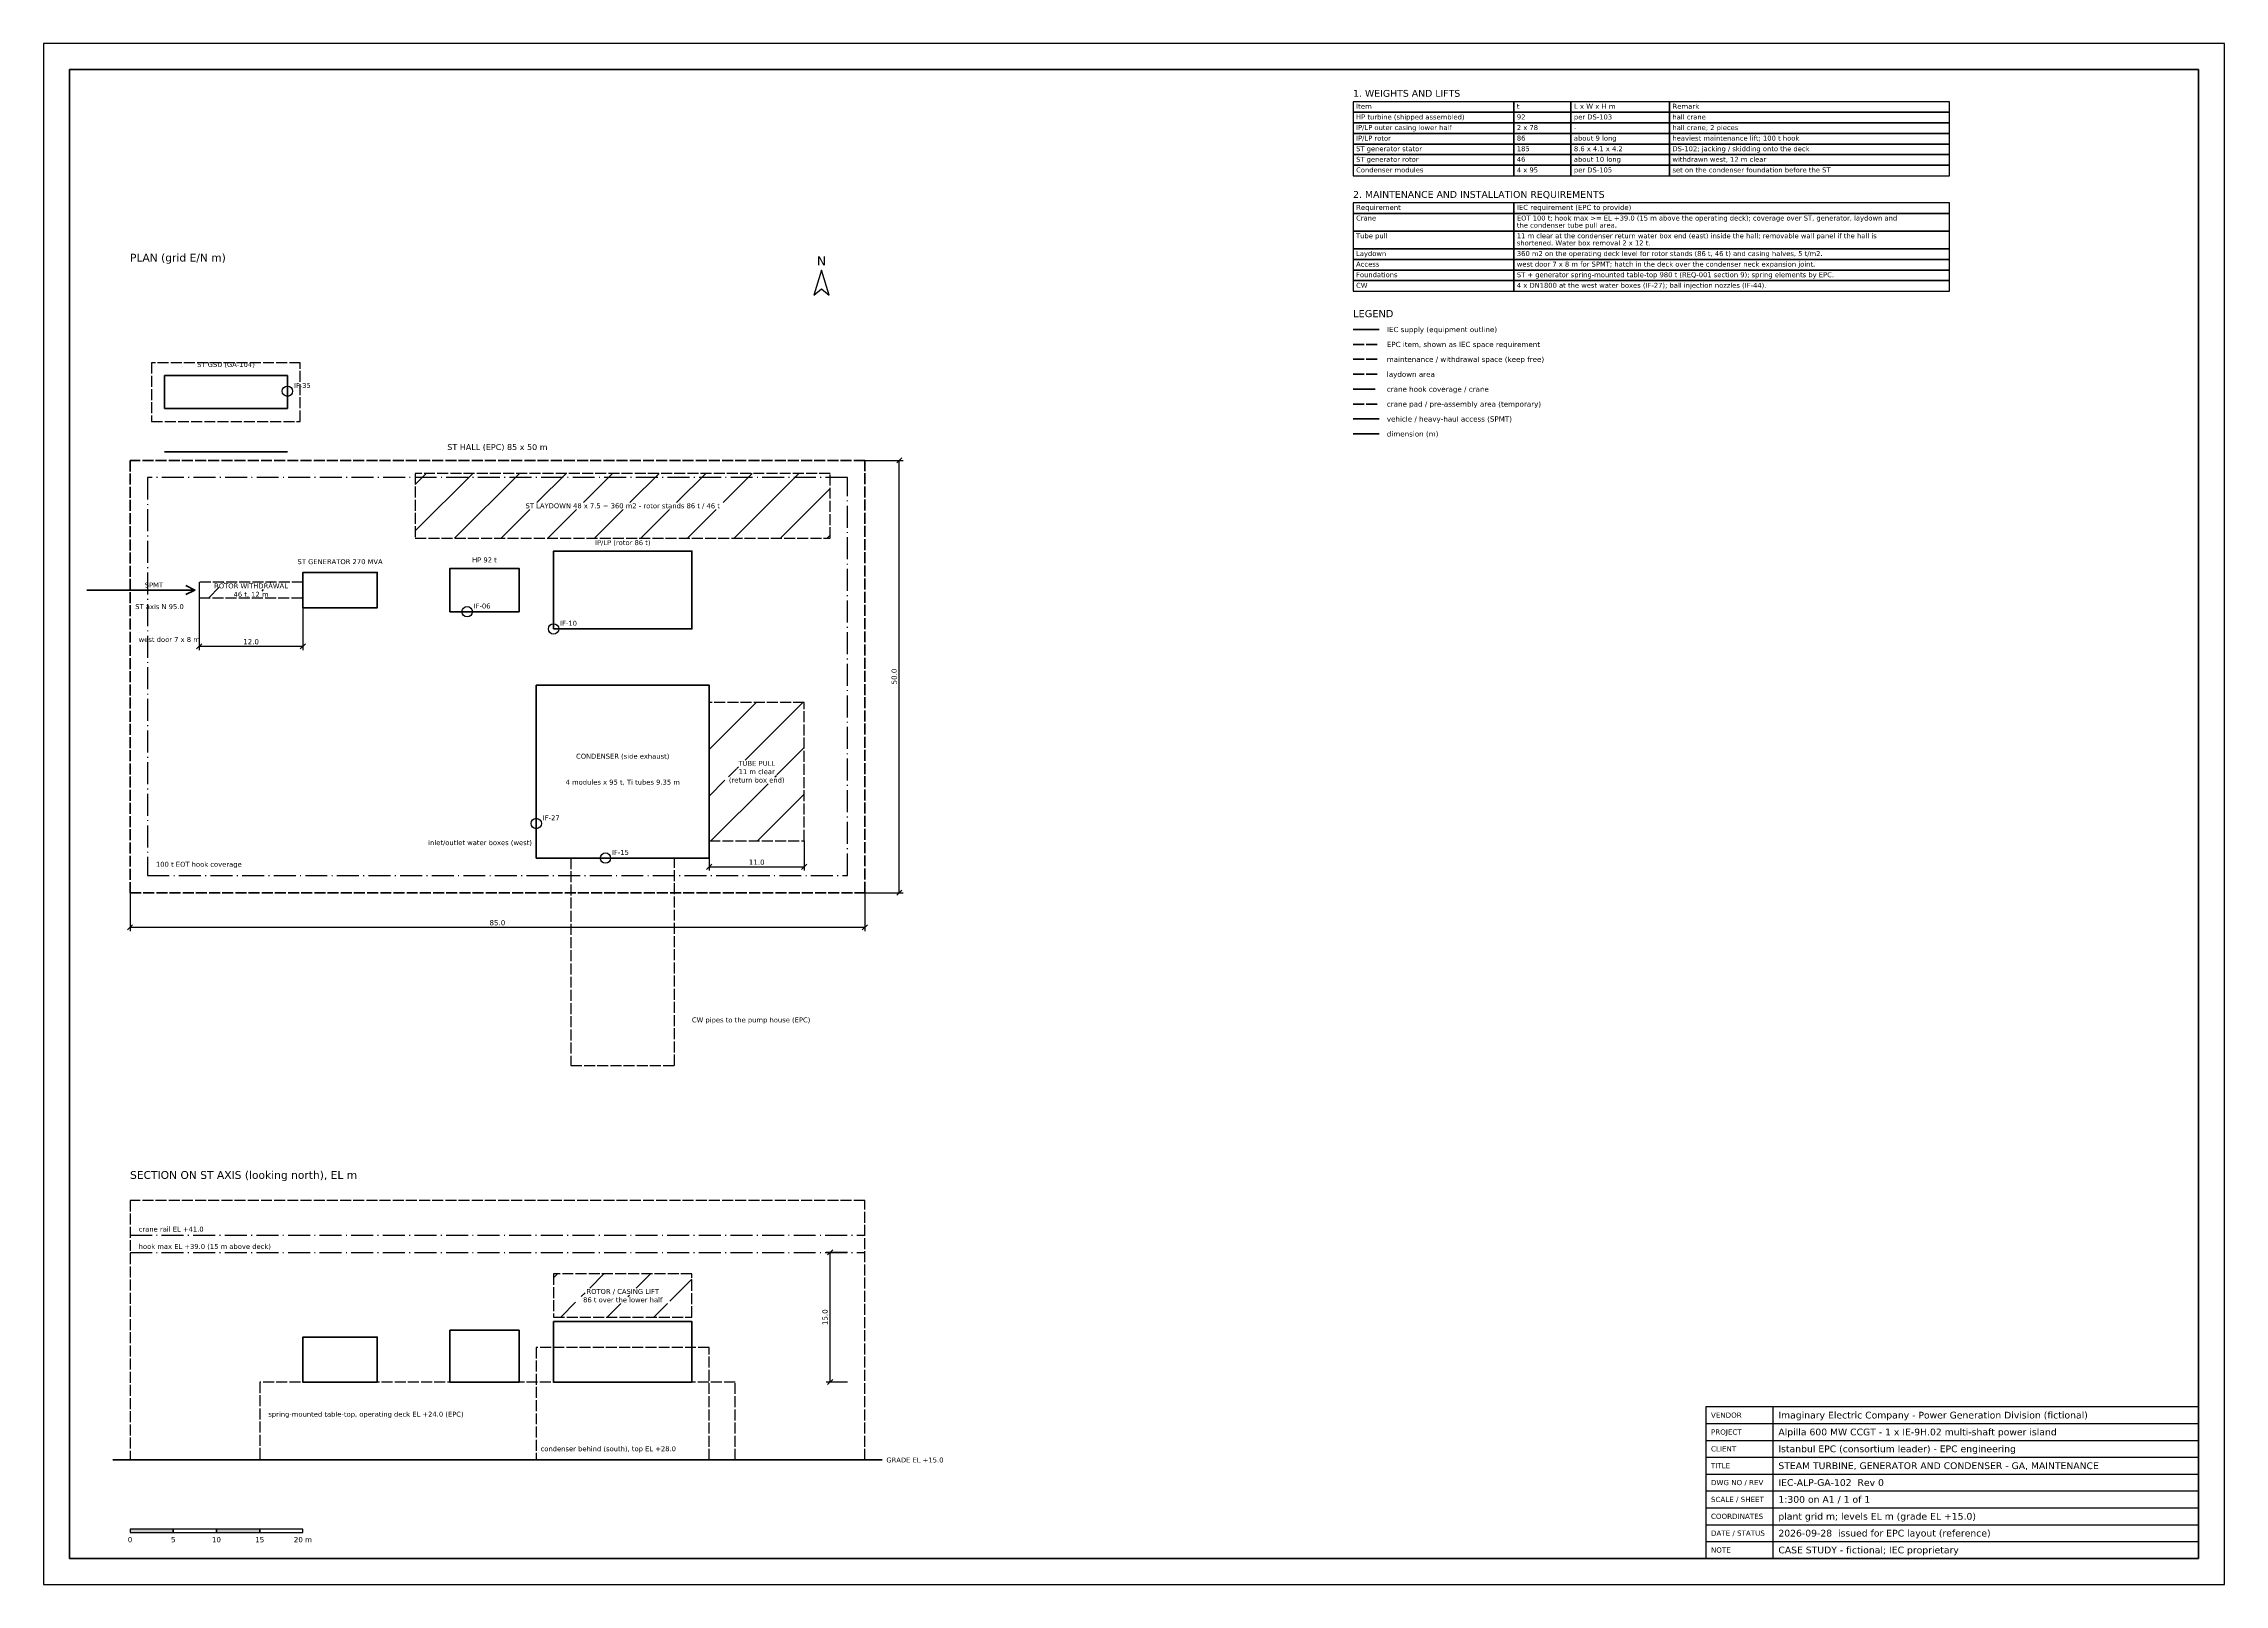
# Model space of a CAD drawing. Header units: metres. Extents: x 75 to 327, y -20 to 158.
import ezdxf
from ezdxf.enums import TextEntityAlignment as Align

# ---------------------------------------------------------------- set-up
doc = ezdxf.new("R2010")
doc.units = ezdxf.units.M
doc.linetypes.add('DASHDOT', pattern=[3.556, 2.54, -0.508, 0, -0.508])
doc.linetypes.add('DASHED', pattern=[1.524, 1.27, -0.254])
for name, color, linetype in [('ACCESS', 1, 'Continuous'), ('ANNO', 7, 'Continuous'), ('CRANE', 5, 'Continuous'), ('DIM', 1, 'Continuous'), ('EPC', 8, 'Continuous'), ('HIDDEN', 8, 'Continuous'), ('IEC', 7, 'Continuous'), ('LAYDOWN', 3, 'Continuous'), ('MAINT', 6, 'Continuous'), ('PAD', 30, 'Continuous'), ('TIEIN', 6, 'Continuous'), ('TITLE', 7, 'Continuous')]:
    doc.layers.add(name, color=color, linetype=linetype)
doc.styles.add('ALPILLA', font='DejaVuSans.ttf')
doc.styles.add('IEC', font='DejaVuSans.ttf')

msp = doc.modelspace()

# ---------------------------------------------------------------- hatches: boundary and pattern name
at = {"layer": 'ANNO'}
h = msp.add_hatch(color=256, dxfattribs=at)
h.dxf.hatch_style = 1
h.paths.add_polyline_path([(85, -14), (90, -14), (90, -13.625), (85, -13.625)])
h = msp.add_hatch(color=256, dxfattribs=at)
h.dxf.hatch_style = 1
h.paths.add_polyline_path([(95, -14), (100, -14), (100, -13.625), (95, -13.625)])
at = {"layer": 'LAYDOWN'}
h = msp.add_hatch(dxfattribs=at)
h.set_pattern_fill('ANSI31', color=256, scale=1.2, style=0)
h.paths.add_polyline_path([(118, 101), (166, 101), (166, 108.5), (118, 108.5)])
h.paths.add_polyline_path([(129.6595, 104.3168), (154.3405, 104.3168), (154.3405, 105.1148), (129.6595, 105.1148)], flags=16)
at = {"layer": 'MAINT'}
h = msp.add_hatch(dxfattribs=at)
h.set_pattern_fill('ANSI31', color=256, scale=1.2, style=0)
h.paths.add_polyline_path([(93, 94.1), (105, 94.1), (105, 95.9), (93, 95.9)])
h.paths.add_polyline_path([(95.3292, 95.0513), (102.6708, 95.0513), (102.6708, 95.8493), (95.3292, 95.8493)], flags=16)
h.paths.add_polyline_path([(96.663, 94.1), (101.337, 94.1), (101.337, 94.8803), (96.663, 94.8803)], flags=16)
h = msp.add_hatch(dxfattribs=at)
h.set_pattern_fill('ANSI31', color=256, scale=1.2, style=0)
h.paths.add_polyline_path([(152, 66), (163, 66), (163, 82), (152, 82)])
h.paths.add_polyline_path([(155.3853, 74.5358), (159.6147, 74.5358), (159.6147, 75.3338), (155.3853, 75.3338)], flags=16)
h.paths.add_polyline_path([(155.163, 73.5668), (159.837, 73.5668), (159.837, 74.3648), (155.163, 74.3648)], flags=16)
h.paths.add_polyline_path([(153.8292, 72.5978), (161.1708, 72.5978), (161.1708, 73.3958), (153.8292, 73.3958)], flags=16)
h = msp.add_hatch(dxfattribs=at)
h.set_pattern_fill('ANSI31', color=256, scale=1.2, style=0)
h.paths.add_polyline_path([(134, 10.9), (150, 10.9), (150, 15.9), (134, 15.9)])
h.paths.add_polyline_path([(137.6623, 13.4513), (146.3377, 13.4513), (146.3377, 14.2493), (137.6623, 14.2493)], flags=16)
h.paths.add_polyline_path([(136.5508, 12.4823), (147.4492, 12.4823), (147.4492, 13.2803), (136.5508, 13.2803)], flags=16)

# ---------------------------------------------------------------- linework, layer by layer
at = {"layer": 'ACCESS', "linetype": 'CONTINUOUS', "lineweight": 60}
msp.add_line((226.5, 114.787), (229.5, 114.787), dxfattribs=at)
at = {"layer": 'ACCESS', "lineweight": 50}
for points in [[(80, 95), (92.5, 95)], [(91.45, 94.475), (92.5, 95), (91.45, 95.525)]]:
    msp.add_lwpolyline(points, dxfattribs=at)
at = {"layer": 'ANNO', "lineweight": 50}
msp.add_line((83, -5.6), (172, -5.6), dxfattribs=at)
at = {"layer": 'ANNO'}
for points in [[(226.5, 150.2605), (245.1, 150.2605), (245.1, 151.486), (226.5, 151.486)], [(245.1, 150.2605), (251.7, 150.2605), (251.7, 151.486), (245.1, 151.486)], [(251.7, 150.2605), (263.1, 150.2605), (263.1, 151.486), (251.7, 151.486)], [(263.1, 150.2605), (295.5, 150.2605), (295.5, 151.486), (263.1, 151.486)], [(226.5, 149.035), (245.1, 149.035), (245.1, 150.2605), (226.5, 150.2605)], [(226.5, 147.8095), (245.1, 147.8095), (245.1, 149.035), (226.5, 149.035)], [(245.1, 149.035), (251.7, 149.035), (251.7, 150.2605), (245.1, 150.2605)], [(245.1, 147.8095), (251.7, 147.8095), (251.7, 149.035), (245.1, 149.035)], [(251.7, 149.035), (263.1, 149.035), (263.1, 150.2605), (251.7, 150.2605)], [(251.7, 147.8095), (263.1, 147.8095), (263.1, 149.035), (251.7, 149.035)], [(263.1, 149.035), (295.5, 149.035), (295.5, 150.2605), (263.1, 150.2605)], [(263.1, 147.8095), (295.5, 147.8095), (295.5, 149.035), (263.1, 149.035)], [(226.5, 146.584), (245.1, 146.584), (245.1, 147.8095), (226.5, 147.8095)], [(226.5, 145.3585), (245.1, 145.3585), (245.1, 146.584), (226.5, 146.584)], [(245.1, 146.584), (251.7, 146.584), (251.7, 147.8095), (245.1, 147.8095)], [(245.1, 145.3585), (251.7, 145.3585), (251.7, 146.584), (245.1, 146.584)], [(251.7, 146.584), (263.1, 146.584), (263.1, 147.8095), (251.7, 147.8095)], [(251.7, 145.3585), (263.1, 145.3585), (263.1, 146.584), (251.7, 146.584)], [(263.1, 146.584), (295.5, 146.584), (295.5, 147.8095), (263.1, 147.8095)], [(263.1, 145.3585), (295.5, 145.3585), (295.5, 146.584), (263.1, 146.584)], [(226.5, 144.133), (245.1, 144.133), (245.1, 145.3585), (226.5, 145.3585)], [(226.5, 142.9075), (245.1, 142.9075), (245.1, 144.133), (226.5, 144.133)], [(245.1, 144.133), (251.7, 144.133), (251.7, 145.3585), (245.1, 145.3585)], [(245.1, 142.9075), (251.7, 142.9075), (251.7, 144.133), (245.1, 144.133)], [(251.7, 144.133), (263.1, 144.133), (263.1, 145.3585), (251.7, 145.3585)], [(251.7, 142.9075), (263.1, 142.9075), (263.1, 144.133), (251.7, 144.133)], [(263.1, 144.133), (295.5, 144.133), (295.5, 145.3585), (263.1, 145.3585)], [(263.1, 142.9075), (295.5, 142.9075), (295.5, 144.133), (263.1, 144.133)], [(226.5, 138.568), (245.1, 138.568), (245.1, 139.7935), (226.5, 139.7935)], [(245.1, 138.568), (295.5, 138.568), (295.5, 139.7935), (245.1, 139.7935)], [(226.5, 136.516), (245.1, 136.516), (245.1, 138.568), (226.5, 138.568)], [(226.5, 134.464), (245.1, 134.464), (245.1, 136.516), (226.5, 136.516)], [(245.1, 136.516), (295.5, 136.516), (295.5, 138.568), (245.1, 138.568)], [(245.1, 134.464), (295.5, 134.464), (295.5, 136.516), (245.1, 136.516)], [(226.5, 133.2385), (245.1, 133.2385), (245.1, 134.464), (226.5, 134.464)], [(245.1, 133.2385), (295.5, 133.2385), (295.5, 134.464), (245.1, 134.464)], [(165, 132), (164.1, 129.12), (165, 129.84), (165.9, 129.12)], [(226.5, 132.013), (245.1, 132.013), (245.1, 133.2385), (226.5, 133.2385)], [(226.5, 130.7875), (245.1, 130.7875), (245.1, 132.013), (226.5, 132.013)], [(245.1, 132.013), (295.5, 132.013), (295.5, 133.2385), (245.1, 133.2385)], [(245.1, 130.7875), (295.5, 130.7875), (295.5, 132.013), (245.1, 132.013)], [(226.5, 129.562), (245.1, 129.562), (245.1, 130.7875), (226.5, 130.7875)], [(245.1, 129.562), (295.5, 129.562), (295.5, 130.7875), (245.1, 130.7875)], [(85, -14), (90, -14), (90, -13.625), (85, -13.625)], [(90, -14), (95, -14), (95, -13.625), (90, -13.625)], [(95, -14), (100, -14), (100, -13.625), (95, -13.625)], [(100, -14), (105, -14), (105, -13.625), (100, -13.625)]]:
    msp.add_lwpolyline(points, close=True, dxfattribs=at)
at = {"layer": 'CRANE', "linetype": 'DASHDOT', "lineweight": 60}
msp.add_line((226.5, 118.237), (229.5, 118.237), dxfattribs=at)
at = {"layer": 'CRANE', "linetype": 'DASHDOT'}
for p, q in [((85, 20.4), (170, 20.4)), ((85, 18.4), (170, 18.4))]:
    msp.add_line(p, q, dxfattribs=at)
msp.add_lwpolyline([(87, 62), (168, 62), (168, 108), (87, 108)], close=True, dxfattribs=at)
at = {"layer": 'DIM', "linetype": 'CONTINUOUS', "lineweight": 60}
msp.add_line((226.5, 113.062), (229.5, 113.062), dxfattribs=at)
at = {"layer": 'DIM'}
for p, q in [((170, 110), (174.45, 110)), ((173.7, 109.7), (174.3, 110.3)), ((174, 60), (174, 110)), ((93, 95), (93, 88.05)), ((105, 95), (105, 88.05)), ((92.7, 88.2), (93.3, 88.8)), ((93, 88.5), (105, 88.5)), ((104.7, 88.2), (105.3, 88.8)), ((152, 66), (152, 62.55)), ((163, 66), (163, 62.55)), ((151.7, 62.7), (152.3, 63.3)), ((162.7, 62.7), (163.3, 63.3)), ((152, 63), (163, 63)), ((85, 60), (85, 55.55)), ((170, 60), (170, 55.55)), ((170, 60), (174.45, 60)), ((173.7, 59.7), (174.3, 60.3)), ((84.7, 55.7), (85.3, 56.3)), ((85, 56), (170, 56)), ((169.7, 55.7), (170.3, 56.3)), ((168, 18.4), (165.55, 18.4)), ((165.7, 18.1), (166.3, 18.7)), ((166, 3.4), (166, 18.4)), ((168, 3.4), (165.55, 3.4)), ((165.7, 3.1), (166.3, 3.7))]:
    msp.add_line(p, q, dxfattribs=at)
at = {"layer": 'EPC', "linetype": 'DASHED', "lineweight": 60}
msp.add_line((226.5, 123.412), (229.5, 123.412), dxfattribs=at)
at = {"layer": 'EPC', "lineweight": 100}
msp.add_line((89, 111), (103.2, 111), dxfattribs=at)
at = {"layer": 'EPC', "linetype": 'DASHED'}
for points in [[(87.5, 114.5), (104.7, 114.5), (104.7, 121.3), (87.5, 121.3)], [(85, -5.6), (170, -5.6), (170, 24.4), (85, 24.4)], [(100, -5.6), (155, -5.6), (155, 3.4), (100, 3.4)]]:
    msp.add_lwpolyline(points, close=True, dxfattribs=at)
at = {"layer": 'EPC', "linetype": 'DASHED', "lineweight": 50}
msp.add_lwpolyline([(85, 60), (170, 60), (170, 110), (85, 110)], close=True, dxfattribs=at)
at = {"layer": 'EPC', "linetype": 'DASHED'}
msp.add_lwpolyline([(136, 64), (136, 40), (148, 40), (148, 64)], dxfattribs=at)
at = {"layer": 'HIDDEN', "linetype": 'DASHED'}
msp.add_lwpolyline([(132, -5.6), (152, -5.6), (152, 7.4), (132, 7.4)], close=True, dxfattribs=at)
at = {"layer": 'IEC', "linetype": 'CONTINUOUS', "lineweight": 60}
msp.add_line((226.5, 125.137), (229.5, 125.137), dxfattribs=at)
at = {"layer": 'IEC', "lineweight": 50}
for points in [[(89, 116), (103.2, 116), (103.2, 119.8), (89, 119.8)], [(134, 90.5), (150, 90.5), (150, 99.5), (134, 99.5)], [(105, 92.95), (113.6, 92.95), (113.6, 97.05), (105, 97.05)], [(122, 92.5), (130, 92.5), (130, 97.5), (122, 97.5)], [(132, 64), (152, 64), (152, 84), (132, 84)], [(134, 3.4), (150, 3.4), (150, 10.4), (134, 10.4)], [(105, 3.4), (113.6, 3.4), (113.6, 8.6), (105, 8.6)], [(122, 3.4), (130, 3.4), (130, 9.4), (122, 9.4)]]:
    msp.add_lwpolyline(points, close=True, dxfattribs=at)
at = {"layer": 'LAYDOWN', "linetype": 'DASHED', "lineweight": 60}
msp.add_line((226.5, 119.962), (229.5, 119.962), dxfattribs=at)
at = {"layer": 'LAYDOWN', "linetype": 'DASHED'}
msp.add_lwpolyline([(118, 101), (166, 101), (166, 108.5), (118, 108.5)], close=True, dxfattribs=at)
at = {"layer": 'MAINT', "linetype": 'DASHED', "lineweight": 60}
msp.add_line((226.5, 121.687), (229.5, 121.687), dxfattribs=at)
at = {"layer": 'MAINT', "linetype": 'DASHED'}
for points in [[(93, 94.1), (105, 94.1), (105, 95.9), (93, 95.9)], [(152, 66), (163, 66), (163, 82), (152, 82)], [(134, 10.9), (150, 10.9), (150, 15.9), (134, 15.9)]]:
    msp.add_lwpolyline(points, close=True, dxfattribs=at)
at = {"layer": 'PAD', "linetype": 'DASHED', "lineweight": 60}
msp.add_line((226.5, 116.512), (229.5, 116.512), dxfattribs=at)
at = {"layer": 'TIEIN'}
for centre in [(103.2, 118), (124, 92.5), (134, 90.5), (132, 68), (140, 64)]:
    msp.add_circle(centre, 0.6, dxfattribs=at)
at = {"layer": 'TITLE'}
for p, q in [((275.1, -17), (275.1, 0.55)), ((267.3, -1.4), (324.3, -1.4)), ((267.3, -3.35), (324.3, -3.35)), ((267.3, -5.3), (324.3, -5.3)), ((267.3, -7.25), (324.3, -7.25)), ((267.3, -9.2), (324.3, -9.2)), ((267.3, -11.15), (324.3, -11.15)), ((267.3, -13.1), (324.3, -13.1)), ((267.3, -15.05), (324.3, -15.05))]:
    msp.add_line(p, q, dxfattribs=at)
for points in [[(75, -20), (327.3, -20), (327.3, 158.2), (75, 158.2)], [(267.3, -17), (324.3, -17), (324.3, 0.55), (267.3, 0.55)]]:
    msp.add_lwpolyline(points, close=True, dxfattribs=at)
at = {"layer": 'TITLE', "lineweight": 70}
msp.add_lwpolyline([(78, -17), (324.3, -17), (324.3, 155.2), (78, 155.2)], close=True, dxfattribs=at)

# ---------------------------------------------------------------- texts
at = {"layer": 'ACCESS', "style": 'IEC'}
for s, p in [('SPMT', (86.7, 95.3)), ('west door 7 x 8 m', (86, 89))]:
    msp.add_text(s, height=0.57, dxfattribs=at).set_placement(p)
at = {"layer": 'ANNO', "style": 'IEC'}
for s, height, p in [('1. WEIGHTS AND LIFTS', 0.7875, (226.5, 152.056)), ('HP turbine (shipped assembled)', 0.57, (226.842, 149.434)), ('Item', 0.5814, (226.842, 150.6595)), ('t', 0.5814, (245.442, 150.6595)), ('92', 0.57, (245.442, 149.434)), ('per DS-103', 0.57, (252.042, 149.434)), ('L x W x H m', 0.5814, (252.042, 150.6595)), ('hall crane', 0.57, (263.442, 149.434)), ('Remark', 0.5814, (263.442, 150.6595)), ('ST generator stator', 0.57, (226.842, 145.7575)), ('IP/LP outer casing lower half', 0.57, (226.842, 148.2085)), ('IP/LP rotor', 0.57, (226.842, 146.983)), ('86', 0.57, (245.442, 146.983)), ('2 x 78', 0.57, (245.442, 148.2085)), ('185', 0.57, (245.442, 145.7575)), ('-', 0.57, (252.042, 148.2085)), ('about 9 long', 0.57, (252.042, 146.983)), ('8.6 x 4.1 x 4.2', 0.57, (252.042, 145.7575)), ('hall crane, 2 pieces', 0.57, (263.442, 148.2085)), ('heaviest maintenance lift; 100 t hook', 0.57, (263.442, 146.983)), ('DS-102; jacking / skidding onto the deck', 0.57, (263.442, 145.7575)), ('Condenser modules', 0.57, (226.842, 143.3065)), ('ST generator rotor', 0.57, (226.842, 144.532)), ('46', 0.57, (245.442, 144.532)), ('4 x 95', 0.57, (245.442, 143.3065)), ('about 10 long', 0.57, (252.042, 144.532)), ('per DS-105', 0.57, (252.042, 143.3065)), ('withdrawn west, 12 m clear', 0.57, (263.442, 144.532)), ('set on the condenser foundation before the ST', 0.57, (263.442, 143.3065)), ('2. MAINTENANCE AND INSTALLATION REQUIREMENTS', 0.7875, (226.5, 140.3635)), ('Requirement', 0.5814, (226.842, 138.967)), ('IEC requirement (EPC to provide)', 0.5814, (245.442, 138.967)), ('Tube pull', 0.57, (226.842, 135.6895)), ('Crane', 0.57, (226.842, 137.7415)), ('the condenser tube pull area.', 0.57, (245.442, 136.915)), ('EOT 100 t; hook max >= EL +39.0 (15 m above the operating deck); coverage over ST, generator, laydown and', 0.57, (245.442, 137.7415)), ('11 m clear at the condenser return water box end (east) inside the hall; removable wall panel if the hall is', 0.57, (245.442, 135.6895)), ('PLAN (grid E/N m)', 0.9, (85, 133)), ('Laydown', 0.57, (226.842, 133.6375)), ('shortened. Water box removal 2 x 12 t.', 0.57, (245.442, 134.863)), ('360 m2 on the operating deck level for rotor stands (86 t, 46 t) and casing halves, 5 t/m2.', 0.57, (245.442, 133.6375)), ('Access', 0.57, (226.842, 132.412)), ('Foundations', 0.57, (226.842, 131.1865)), ('west door 7 x 8 m for SPMT; hatch in the deck over the condenser neck expansion joint.', 0.57, (245.442, 132.412)), ('ST + generator spring-mounted table-top 980 t (REQ-001 section 9); spring elements by EPC.', 0.57, (245.442, 131.1865)), ('CW', 0.57, (226.842, 129.961)), ('4 x DN1800 at the west water boxes (IF-27); ball injection nozzles (IF-44).', 0.57, (245.442, 129.961)), ('LEGEND', 0.825, (226.5, 126.562)), ('IEC supply (equipment outline)', 0.6, (230.4, 124.837)), ('EPC item, shown as IEC space requirement', 0.6, (230.4, 123.112)), ('maintenance / withdrawal space (keep free)', 0.6, (230.4, 121.387)), ('laydown area', 0.6, (230.4, 119.662)), ('crane hook coverage / crane', 0.6, (230.4, 117.937)), ('crane pad / pre-assembly area (temporary)', 0.6, (230.4, 116.212)), ('vehicle / heavy-haul access (SPMT)', 0.6, (230.4, 114.487)), ('dimension (m)', 0.6, (230.4, 112.762)), ('ST axis N 95.0', 0.57, (85.6, 92.8)), ('SECTION ON ST AXIS (looking north), EL m', 0.9, (85, 26.9)), ('GRADE EL +15.0', 0.57, (172.5, -5.9))]:
    msp.add_text(s, height=height, dxfattribs=at).set_placement(p)
for s, height, p in [('N', 1.05, (165, 132.54)), ('0', 0.6, (85, -15.125)), ('5', 0.6, (90, -15.125)), ('10', 0.6, (95, -15.125)), ('15', 0.6, (100, -15.125)), ('20 m', 0.6, (105, -15.125))]:
    msp.add_text(s, height=height, dxfattribs=at).set_placement(p, align=Align.CENTER)
at = {"layer": 'CRANE', "style": 'IEC'}
for s, p in [('100 t EOT hook coverage', (88, 63)), ('crane rail EL +41.0', (86, 20.8)), ('hook max EL +39.0 (15 m above deck)', (86, 18.8))]:
    msp.add_text(s, height=0.57, dxfattribs=at).set_placement(p)
at = {"layer": 'DIM', "style": 'IEC'}
for s, p in [('12.0', (99, 88.725)), ('11.0', (157.5, 63.225)), ('85.0', (127.5, 56.225))]:
    msp.add_text(s, height=0.6, dxfattribs=at).set_placement(p, align=Align.CENTER)
for s, p in [('50.0', (173.7, 85)), ('15.0', (165.7, 10.9))]:
    msp.add_text(s, height=0.6, rotation=90, dxfattribs=at).set_placement(p, align=Align.CENTER)
at = {"layer": 'EPC', "style": 'IEC'}
msp.add_text('ST HALL (EPC) 85 x 50 m', height=0.675, dxfattribs=at).set_placement((127.5, 111.2), align=Align.CENTER)
for s, p in [('CW pipes to the pump house (EPC)', (150, 45)), ('spring-mounted table-top, operating deck EL +24.0 (EPC)', (101, -0.6))]:
    msp.add_text(s, height=0.57, dxfattribs=at).set_placement(p)
at = {"layer": 'HIDDEN', "style": 'IEC'}
msp.add_text('condenser behind (south), top EL +28.0', height=0.57, dxfattribs=at).set_placement((132.5, -4.6))
at = {"layer": 'IEC', "style": 'IEC'}
for s, p in [('ST GSU (GA-104)', (96.1, 120.8)), ('ST GENERATOR 270 MVA', (109.3, 98)), ('HP 92 t', (126, 98.2)), ('IP/LP (rotor 86 t)', (142, 100.2)), ('CONDENSER (side exhaust)', (142, 75.5)), ('4 modules x 95 t, Ti tubes 9.35 m', (142, 72.5))]:
    msp.add_text(s, height=0.57, dxfattribs=at).set_placement(p, align=Align.CENTER)
msp.add_text('inlet/outlet water boxes (west)', height=0.57, dxfattribs=at).set_placement((131.5, 65.5), align=Align.RIGHT)
at = {"layer": 'LAYDOWN', "style": 'IEC'}
msp.add_text('ST LAYDOWN 48 x 7.5 = 360 m2 - rotor stands 86 t / 46 t', height=0.57, dxfattribs=at).set_placement((142, 104.4593), align=Align.CENTER)
at = {"layer": 'MAINT', "style": 'IEC'}
for s, p in [('ROTOR WITHDRAWAL', (99, 95.1938)), ('46 t, 12 m', (99, 94.2248)), ('(return box end)', (157.5, 72.7403)), ('TUBE PULL', (157.5, 74.6783)), ('11 m clear', (157.5, 73.7093)), ('86 t over the lower half', (142, 12.6248)), ('ROTOR / CASING LIFT', (142, 13.5938))]:
    msp.add_text(s, height=0.57, dxfattribs=at).set_placement(p, align=Align.CENTER)
at = {"layer": 'TIEIN', "style": 'IEC'}
for s, p in [('IF-35', (103.95, 118.375)), ('IF-06', (124.75, 92.875)), ('IF-10', (134.75, 90.875)), ('IF-27', (132.75, 68.375)), ('IF-15', (140.75, 64.375))]:
    msp.add_text(s, height=0.57, dxfattribs=at).set_placement(p)
at = {"layer": 'TITLE', "style": 'ALPILLA'}
for s, height, p in [('VENDOR', 0.6, (267.9, -0.425)), ('PROJECT', 0.6, (267.9, -2.375)), ('Alpilla 600 MW CCGT - 1 x IE-9H.02 multi-shaft power island', 0.78, (275.7, -2.375)), ('Imaginary Electric Company - Power Generation Division (fictional)', 0.78, (275.7, -0.425)), ('CLIENT', 0.6, (267.9, -4.325)), ('Istanbul EPC (consortium leader) - EPC engineering', 0.78, (275.7, -4.325)), ('TITLE', 0.6, (267.9, -6.275)), ('STEAM TURBINE, GENERATOR AND CONDENSER - GA, MAINTENANCE', 0.78, (275.7, -6.275)), ('SCALE / SHEET', 0.6, (267.9, -10.175)), ('DWG NO / REV', 0.6, (267.9, -8.225)), ('IEC-ALP-GA-102  Rev 0', 0.78, (275.7, -8.225)), ('1:300 on A1 / 1 of 1', 0.78, (275.7, -10.175)), ('COORDINATES', 0.6, (267.9, -12.125)), ('plant grid m; levels EL m (grade EL +15.0)', 0.78, (275.7, -12.125)), ('DATE / STATUS', 0.6, (267.9, -14.075)), ('2026-09-28  issued for EPC layout (reference)', 0.78, (275.7, -14.075)), ('NOTE', 0.6, (267.9, -16.025)), ('CASE STUDY - fictional; IEC proprietary', 0.78, (275.7, -16.025))]:
    msp.add_text(s, height=height, dxfattribs=at).set_placement(p, align=Align.MIDDLE_LEFT)

doc.saveas('drawing.dxf')
